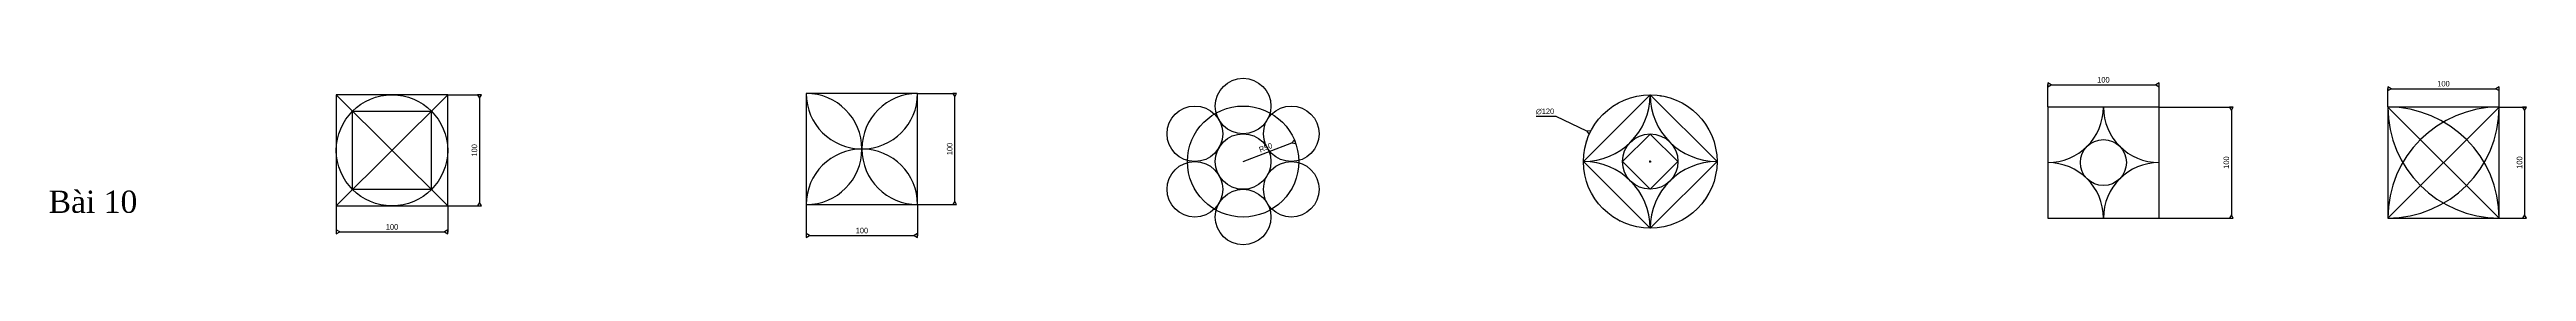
# Model space of a CAD drawing. Header units: inches. Extents: x 90 to 18020, y 90 to 97676.
# Drawn here: x 6151 to 8375, y 94775 to 94927 of the extents above; entities that cross this region are included whole.
import ezdxf

# ---------------------------------------------------------------- set-up
doc = ezdxf.new("R2010")
doc.units = ezdxf.units.IN
doc.header["$MEASUREMENT"] = 0
doc.layers.add('Line1', color=7, linetype='Continuous', lineweight=30)
doc.styles.add('Text1', font='times.ttf')
doc.dimstyles.new('Style1', dxfattribs={"dimtxt": 5, "dimasz": 3, "dimexe": 0.18, "dimexo": 0.0625, "dimgap": 2, "dimtad": 1, "dimtoh": 1, "dimdec": 0, "dimzin": 0, "dimdsep": 46, "dimtxsty": 'Standard', "dimblk": 'DATUMBLANK', "dimcen": 1, "dimadec": 0, "dimazin": 0, "dimtfac": 1, "dimtdec": 0, "dimtofl": 0, "dimtmove": 0, "dimatfit": 1, "dimfxl": 1, "dimtolj": 1, "dimtzin": 0, "dimarcsym": 2})

# ---------------------------------------------------------------- blocks, each defined once
blk = doc.blocks.new('*U113')
blk.add_circle((0, 0), 25)
blk = doc.blocks.new('*U115')
at = {"layer": 'Line1', "color": 0, "linetype": 'ByBlock', "lineweight": -2, "transparency": 16777216}
blk.add_blockref('*U113', (313.5, 291.6), dxfattribs=at)
for p, rotation in [((270.2, 266.6), 59.99999999999999), ((356.8, 266.6), 300.0000000000001), ((270.2, 216.6), 120), ((356.8, 216.6), 240), ((313.5, 191.6), 180)]:
    blk.add_blockref('*U113', p, dxfattribs=dict(at, rotation=rotation))
blk = doc.blocks.new('_DatumBlank')
at = {"color": 0, "linetype": 'ByBlock', "lineweight": -2}
for p, q in [((0, 0.58), (-1, 0)), ((-1, 0), (0, -0.58)), ((0, -0.58), (0, 0.58))]:
    blk.add_line(p, q, dxfattribs=at)
blk = doc.blocks.new('*D122')
at = {"color": 0, "lineweight": -2, "transparency": 16777216}
for p, q in [((6508.4, 94910), (6537, 94910)), ((6536.9, 94907), (6536.9, 94813)), ((6508.4, 94810), (6537, 94810))]:
    blk.add_line(p, q, dxfattribs=at)
at = {"layer": 'Defpoints', "color": 0, "transparency": 16777216}
for p in [(6508.4, 94910), (6508.4, 94810), (6536.9, 94810)]:
    blk.add_point(p, dxfattribs=at)
at = {"color": 0, "lineweight": -2, "transparency": 16777216, "xscale": 3, "yscale": 3, "zscale": 3}
for p, rotation in [((6536.9, 94910), 90), ((6536.9, 94810), 270)]:
    blk.add_blockref('_DatumBlank', p, dxfattribs=dict(at, rotation=rotation))
at = {"color": 0, "transparency": 16777216, "insert": (6532.4, 94860), "char_height": 5, "attachment_point": 5, "rotation": 90}
blk.add_mtext('\\A1;100', dxfattribs=at)
blk = doc.blocks.new('*D123')
at = {"color": 0, "lineweight": -2, "transparency": 16777216}
for p, q in [((6408.4, 94809.9), (6408.4, 94786.3)), ((6508.4, 94809.9), (6508.4, 94786.3)), ((6411.4, 94786.5), (6505.4, 94786.5))]:
    blk.add_line(p, q, dxfattribs=at)
at = {"layer": 'Defpoints', "color": 0, "transparency": 16777216}
for p in [(6408.4, 94810), (6508.4, 94810), (6508.4, 94786.5)]:
    blk.add_point(p, dxfattribs=at)
at = {"color": 0, "lineweight": -2, "transparency": 16777216, "xscale": 3, "yscale": 3, "zscale": 3, "rotation": 180}
blk.add_blockref('_DatumBlank', (6408.4, 94786.5), dxfattribs=at)
at = {"color": 0, "lineweight": -2, "transparency": 16777216, "xscale": 3, "yscale": 3, "zscale": 3}
blk.add_blockref('_DatumBlank', (6508.4, 94786.5), dxfattribs=at)
at = {"color": 0, "transparency": 16777216, "insert": (6458.4, 94791), "char_height": 5, "attachment_point": 5}
blk.add_mtext('\\A1;100', dxfattribs=at)
blk = doc.blocks.new('*D124')
at = {"color": 0, "lineweight": -2, "transparency": 16777216}
for p, q in [((6830.4, 94811.2), (6830.4, 94783)), ((6930.4, 94811.2), (6930.4, 94783)), ((6833.4, 94783.2), (6927.4, 94783.2))]:
    blk.add_line(p, q, dxfattribs=at)
at = {"layer": 'Defpoints', "color": 0, "transparency": 16777216}
for p in [(6830.4, 94811.2), (6930.4, 94811.2), (6930.4, 94783.2)]:
    blk.add_point(p, dxfattribs=at)
at = {"color": 0, "lineweight": -2, "transparency": 16777216, "xscale": 3, "yscale": 3, "zscale": 3, "rotation": 180}
blk.add_blockref('_DatumBlank', (6830.4, 94783.2), dxfattribs=at)
at = {"color": 0, "lineweight": -2, "transparency": 16777216, "xscale": 3, "yscale": 3, "zscale": 3}
blk.add_blockref('_DatumBlank', (6930.4, 94783.2), dxfattribs=at)
at = {"color": 0, "transparency": 16777216, "insert": (6880.4, 94787.7), "char_height": 5, "attachment_point": 5}
blk.add_mtext('\\A1;100', dxfattribs=at)
blk = doc.blocks.new('*D125')
at = {"color": 0, "lineweight": -2, "transparency": 16777216}
for p, q in [((6930.5, 94911.2), (6963.9, 94911.2)), ((6963.7, 94814.2), (6963.7, 94908.2)), ((6930.5, 94811.2), (6963.9, 94811.2))]:
    blk.add_line(p, q, dxfattribs=at)
at = {"layer": 'Defpoints', "color": 0, "transparency": 16777216}
for p in [(6930.4, 94911.2), (6963.7, 94911.2), (6930.4, 94811.2)]:
    blk.add_point(p, dxfattribs=at)
at = {"color": 0, "lineweight": -2, "transparency": 16777216, "xscale": 3, "yscale": 3, "zscale": 3}
for p, rotation in [((6963.7, 94911.2), 90), ((6963.7, 94811.2), 270)]:
    blk.add_blockref('_DatumBlank', p, dxfattribs=dict(at, rotation=rotation))
at = {"color": 0, "transparency": 16777216, "insert": (6959.2, 94861.2), "char_height": 5, "attachment_point": 5, "rotation": 90}
blk.add_mtext('\\A1;100', dxfattribs=at)
blk = doc.blocks.new('*D126')
at = {"color": 0, "lineweight": -2, "transparency": 16777216}
blk.add_line((7222.7, 94849.9), (7266.6, 94866.8), dxfattribs=at)
at = {"layer": 'Defpoints', "color": 0, "transparency": 16777216}
for p in [(7222.7, 94849.9), (7269.4, 94867.9)]:
    blk.add_point(p, dxfattribs=at)
at = {"color": 0, "lineweight": -2, "transparency": 16777216, "xscale": 3, "yscale": 3, "zscale": 3, "rotation": 21.07470885428121}
blk.add_blockref('_DatumBlank', (7269.4, 94867.9), dxfattribs=at)
at = {"color": 0, "transparency": 16777216, "insert": (7243, 94862.5), "char_height": 5, "attachment_point": 5, "rotation": 21.0747}
blk.add_mtext('\\A1;R50', dxfattribs=at)
blk = doc.blocks.new('*D127')
at = {"color": 0, "lineweight": -2, "transparency": 16777216}
for p, q in [((7503.8, 94890.5), (7486, 94890.5)), ((7531.5, 94877.2), (7503.8, 94890.5)), ((7587.3, 94849.9), (7589.3, 94849.9)), ((7588.3, 94848.9), (7588.3, 94850.9))]:
    blk.add_line(p, q, dxfattribs=at)
at = {"layer": 'Defpoints', "color": 0, "transparency": 16777216}
for p in [(7534.2, 94875.9), (7642.4, 94823.9)]:
    blk.add_point(p, dxfattribs=at)
at = {"color": 0, "lineweight": -2, "transparency": 16777216, "xscale": 3, "yscale": 3, "zscale": 3, "rotation": 334.3128937192111}
blk.add_blockref('_DatumBlank', (7534.2, 94875.9), dxfattribs=at)
at = {"color": 0, "transparency": 16777216, "insert": (7493.9, 94895), "char_height": 5, "attachment_point": 5}
blk.add_mtext('\\A1;∅120', dxfattribs=at)
blk = doc.blocks.new('*D128')
at = {"color": 0, "lineweight": -2, "transparency": 16777216}
for p, q in [((7945.3, 94899.1), (7945.3, 94919.2)), ((7948.3, 94919), (8042.3, 94919)), ((8045.3, 94899.1), (8045.3, 94919.2))]:
    blk.add_line(p, q, dxfattribs=at)
at = {"layer": 'Defpoints', "color": 0, "transparency": 16777216}
for p in [(8045.3, 94919), (7945.3, 94899), (8045.3, 94899)]:
    blk.add_point(p, dxfattribs=at)
at = {"color": 0, "lineweight": -2, "transparency": 16777216, "xscale": 3, "yscale": 3, "zscale": 3, "rotation": 180}
blk.add_blockref('_DatumBlank', (7945.3, 94919), dxfattribs=at)
at = {"color": 0, "lineweight": -2, "transparency": 16777216, "xscale": 3, "yscale": 3, "zscale": 3}
blk.add_blockref('_DatumBlank', (8045.3, 94919), dxfattribs=at)
at = {"color": 0, "transparency": 16777216, "insert": (7995.3, 94923.5), "char_height": 5, "attachment_point": 5}
blk.add_mtext('\\A1;100', dxfattribs=at)
blk = doc.blocks.new('*D129')
at = {"color": 0, "lineweight": -2, "transparency": 16777216}
for p, q in [((8045.4, 94899), (8110.4, 94899)), ((8110.2, 94896), (8110.2, 94802)), ((8045.4, 94799), (8110.4, 94799))]:
    blk.add_line(p, q, dxfattribs=at)
at = {"layer": 'Defpoints', "color": 0, "transparency": 16777216}
for p in [(8045.3, 94899), (8045.3, 94799), (8110.2, 94799)]:
    blk.add_point(p, dxfattribs=at)
at = {"color": 0, "lineweight": -2, "transparency": 16777216, "xscale": 3, "yscale": 3, "zscale": 3}
for p, rotation in [((8110.2, 94899), 90), ((8110.2, 94799), 270)]:
    blk.add_blockref('_DatumBlank', p, dxfattribs=dict(at, rotation=rotation))
at = {"color": 0, "transparency": 16777216, "insert": (8105.7, 94849), "char_height": 5, "attachment_point": 5, "rotation": 90}
blk.add_mtext('\\A1;100', dxfattribs=at)
blk = doc.blocks.new('*D130')
at = {"color": 0, "lineweight": -2, "transparency": 16777216}
for p, q in [((8250.7, 94899.1), (8250.7, 94915.6)), ((8253.7, 94915.5), (8347.7, 94915.5)), ((8350.7, 94899.1), (8350.7, 94915.6))]:
    blk.add_line(p, q, dxfattribs=at)
at = {"layer": 'Defpoints', "color": 0, "transparency": 16777216}
for p in [(8350.7, 94915.5), (8250.7, 94899), (8350.7, 94899)]:
    blk.add_point(p, dxfattribs=at)
at = {"color": 0, "lineweight": -2, "transparency": 16777216, "xscale": 3, "yscale": 3, "zscale": 3, "rotation": 180}
blk.add_blockref('_DatumBlank', (8250.7, 94915.5), dxfattribs=at)
at = {"color": 0, "lineweight": -2, "transparency": 16777216, "xscale": 3, "yscale": 3, "zscale": 3}
blk.add_blockref('_DatumBlank', (8350.7, 94915.5), dxfattribs=at)
at = {"color": 0, "transparency": 16777216, "insert": (8300.7, 94920), "char_height": 5, "attachment_point": 5}
blk.add_mtext('\\A1;100', dxfattribs=at)
blk = doc.blocks.new('*D131')
at = {"color": 0, "lineweight": -2, "transparency": 16777216}
for p, q in [((8350.8, 94899), (8373.7, 94899)), ((8373.5, 94896), (8373.5, 94802)), ((8350.8, 94799), (8373.7, 94799))]:
    blk.add_line(p, q, dxfattribs=at)
at = {"layer": 'Defpoints', "color": 0, "transparency": 16777216}
for p in [(8350.7, 94899), (8350.7, 94799), (8373.5, 94799)]:
    blk.add_point(p, dxfattribs=at)
at = {"color": 0, "lineweight": -2, "transparency": 16777216, "xscale": 3, "yscale": 3, "zscale": 3}
for p, rotation in [((8373.5, 94899), 90), ((8373.5, 94799), 270)]:
    blk.add_blockref('_DatumBlank', p, dxfattribs=dict(at, rotation=rotation))
at = {"color": 0, "transparency": 16777216, "insert": (8369, 94849), "char_height": 5, "attachment_point": 5, "rotation": 90}
blk.add_mtext('\\A1;100', dxfattribs=at)

msp = doc.modelspace()

# ---------------------------------------------------------------- linework, layer by layer
at = {"layer": 'Line1'}
for p, q in [((6508.4, 94910), (6408.4, 94810)), ((6408.4, 94910), (6508.4, 94810)), ((7588.3, 94909.9), (7528.3, 94849.9)), ((7588.3, 94909.9), (7648.3, 94849.9)), ((8350.7, 94899), (8250.7, 94799)), ((8250.7, 94899), (8350.7, 94799)), ((7588.3, 94789.9), (7528.3, 94849.9)), ((7588.3, 94789.9), (7648.3, 94849.9))]:
    msp.add_line(p, q, dxfattribs=at)
for points in [[(6408.4, 94810), (6508.4, 94810), (6508.4, 94910), (6408.4, 94910)], [(6423, 94895.4), (6493.7, 94895.4), (6493.7, 94824.6), (6423, 94824.6)], [(6830.4, 94811.2), (6930.4, 94811.2), (6930.4, 94911.2), (6830.4, 94911.2)], [(7945.3, 94799), (8045.3, 94799), (8045.3, 94899), (7945.3, 94899)], [(8250.7, 94799), (8350.7, 94799), (8350.7, 94899), (8250.7, 94899)], [(7588.3, 94874.7), (7563.4, 94849.9), (7588.3, 94825), (7613.1, 94849.9)]]:
    msp.add_lwpolyline(points, close=True, dxfattribs=at)
for centre, radius in [((6458.4, 94860), 50), ((7222.7, 94849.9), 50), ((7588.3, 94849.9), 60), ((7222.7, 94849.9), 25), ((7588.3, 94849.9), 24.9), ((7995.3, 94849), 20.7)]:
    msp.add_circle(centre, radius, dxfattribs=at)
for centre, radius, start, end in [((6880.4, 94911.2), 50, 180, 0), ((6830.4, 94861.2), 50, 270, 90), ((6930.4, 94861.2), 50, 90, 270), ((7528.3, 94909.9), 60, 270, 0), ((7648.3, 94909.9), 60, 180, 270), ((7945.3, 94899), 50, 270, 0), ((8045.3, 94899), 50, 180, 270), ((8350.7, 94899), 100, 180, 270), ((8250.7, 94799), 100, 0, 90), ((8250.7, 94899), 100, 270, 0), ((8350.7, 94799), 100, 90, 180), ((6880.4, 94811.2), 50, 0, 180), ((7528.3, 94789.9), 60, 0, 90), ((7648.3, 94789.9), 60, 90, 180), ((7945.3, 94799), 50, 0, 90), ((8045.3, 94799), 50, 90, 180)]:
    msp.add_arc(centre, radius, start, end, dxfattribs=at)
for p in [(7597.7, 94909.1), (7597.7, 94909.1), (7531.2, 94868.4), (7531.2, 94868.4), (7636.9, 94814.7), (7636.9, 94814.7), (7561.1, 94796.4), (7561.1, 94796.4)]:
    msp.add_point(p, dxfattribs=at)

# ---------------------------------------------------------------- block references
msp.add_blockref('*U115', (6909.2, 94608.3), dxfattribs=at)

# ---------------------------------------------------------------- texts
at = {"color": 2, "style": 'Text1'}
msp.add_text('Bài 10', height=20, dxfattribs=at).set_placement((6150, 94803.7))

# ---------------------------------------------------------------- dimensions: what is measured, and where the dimension line sits
for base, p1, p2, picture, middle in [((8045.3, 94919), (7945.3, 94899), (8045.3, 94899), '*D128', (7995.3, 94923.5)), ((8350.7, 94915.5), (8250.7, 94899), (8350.7, 94899), '*D130', (8300.7, 94920)), ((6508.4, 94786.5), (6408.4, 94810), (6508.4, 94810), '*D123', (6458.4, 94791)), ((6930.4, 94783.2), (6830.4, 94811.2), (6930.4, 94811.2), '*D124', (6880.4, 94787.7))]:
    dim = msp.add_linear_dim(base=base, p1=p1, p2=p2, dimstyle='Style1')
    dim.commit()
    dim.dimension.update_dxf_attribs({"geometry": picture, "text_midpoint": middle})
for base, p1, p2, picture, middle in [((6536.9, 94810), (6508.4, 94910), (6508.4, 94810), '*D122', (6532.4, 94860)), ((6963.7, 94911.2), (6930.4, 94811.2), (6930.4, 94911.2), '*D125', (6959.2, 94861.2)), ((8110.2, 94799), (8045.3, 94899), (8045.3, 94799), '*D129', (8105.7, 94849)), ((8373.5, 94799), (8350.7, 94899), (8350.7, 94799), '*D131', (8369, 94849))]:
    dim = msp.add_linear_dim(base=base, p1=p1, p2=p2, angle=90, dimstyle='Style1')
    dim.commit()
    dim.dimension.update_dxf_attribs({"geometry": picture, "text_midpoint": middle})
dim = msp.add_diameter_dim_2p(p1=(7642.4, 94823.9), p2=(7534.2, 94875.9), dimstyle='Style1')
dim.commit()
dim.dimension.update_dxf_attribs({"geometry": '*D127', "text_midpoint": (7493.9, 94890.5), "dimtype": 163})
dim = msp.add_radius_dim(center=(7222.7, 94849.9), mpoint=(7269.4, 94867.9), dimstyle='Style1')
dim.commit()
dim.dimension.update_dxf_attribs({"geometry": '*D126', "text_midpoint": (7243, 94862.5)})

doc.saveas('drawing.dxf')
